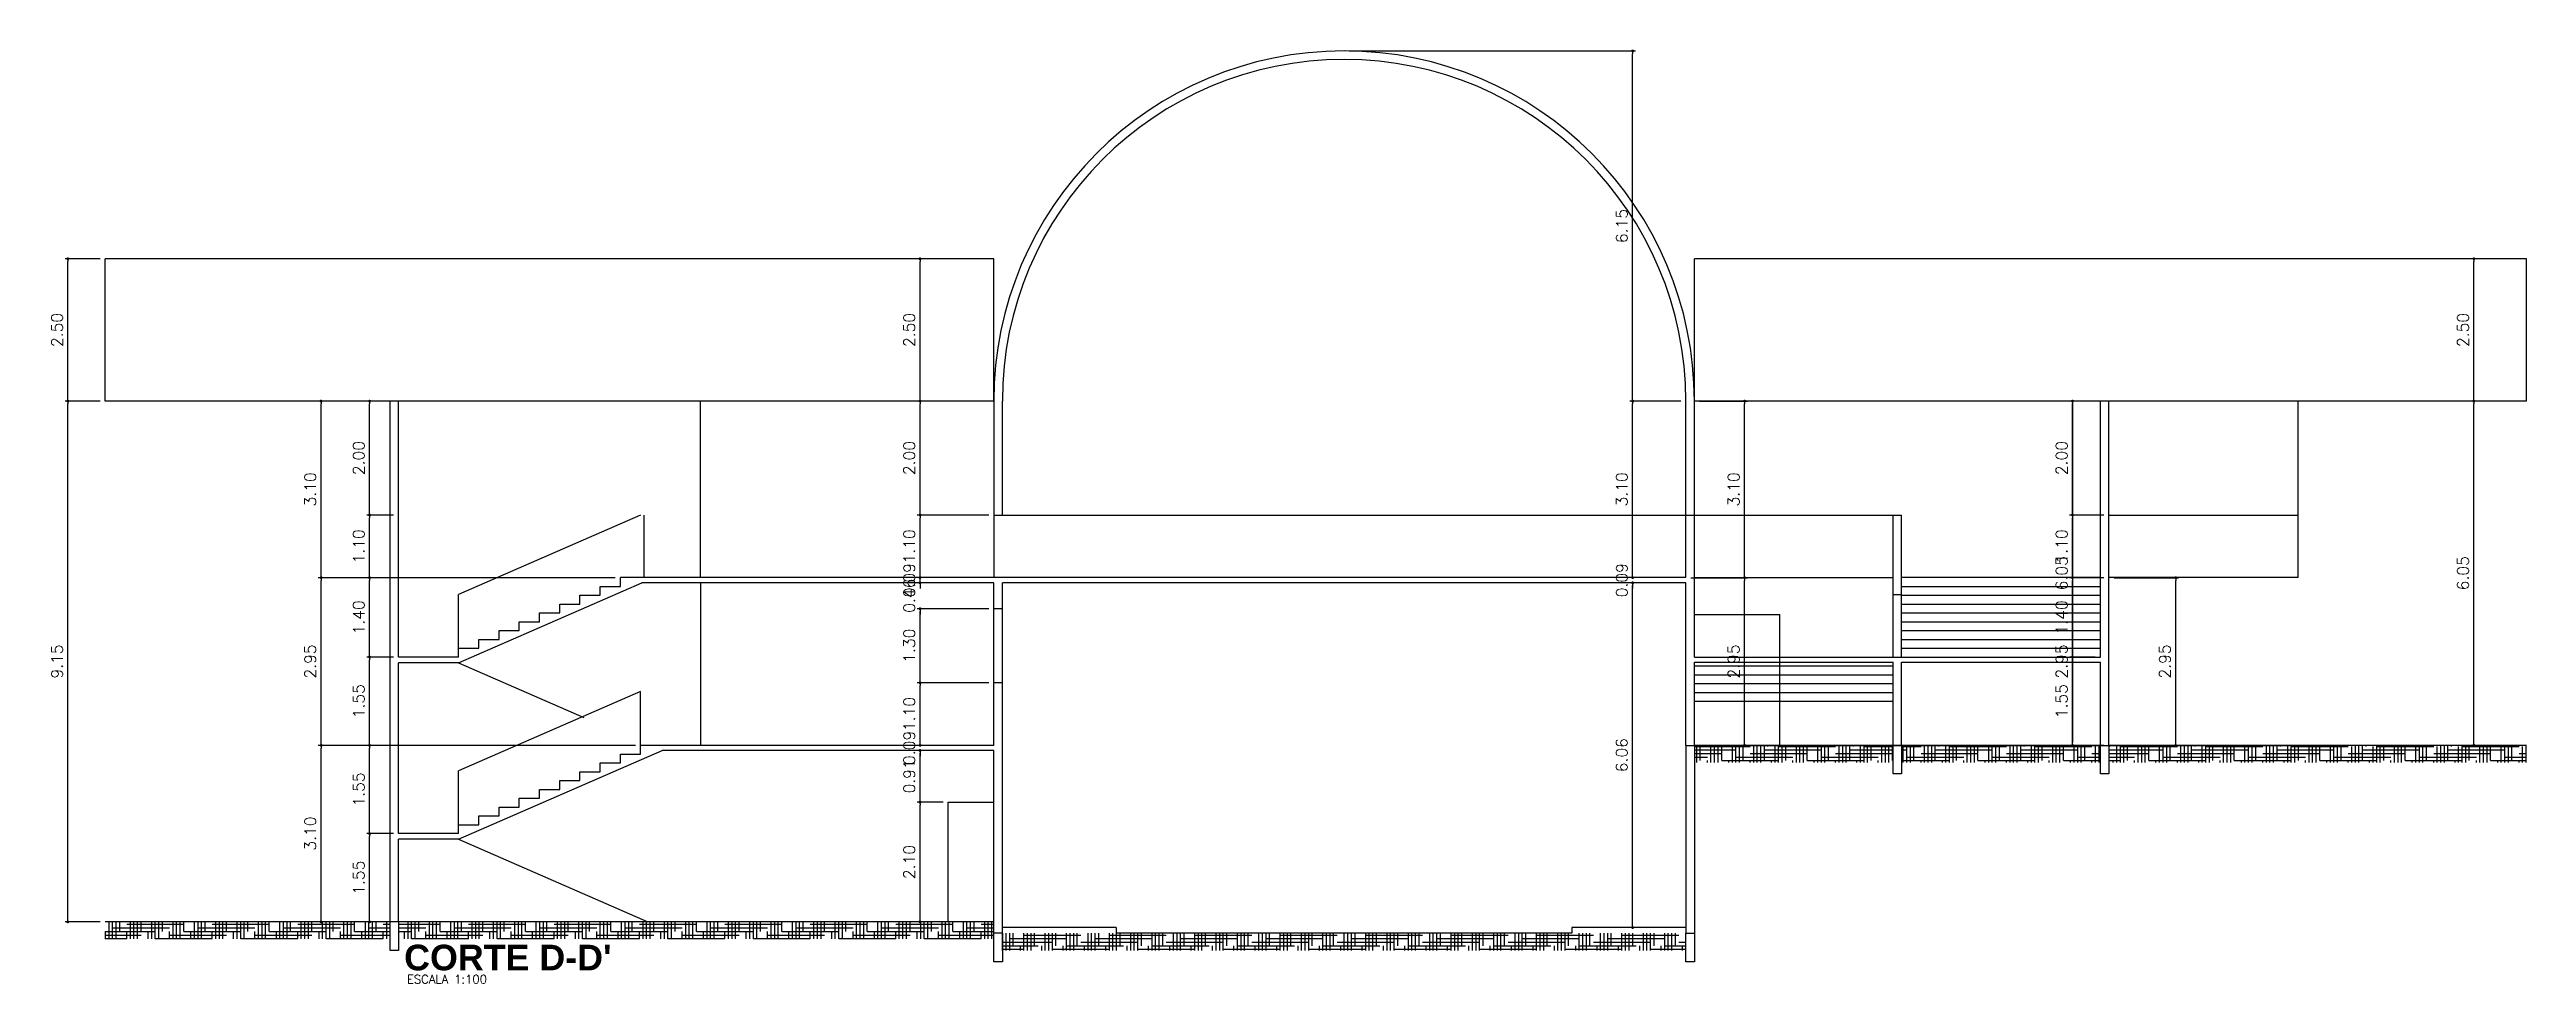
# Model space of a CAD drawing. Extents: x -151 to -2, y -18 to 162.
# Drawn here: x -63.07 to -19.58, y 117.93 to 134.33 of the extents above; entities that cross this region are included whole.
import ezdxf

# ---------------------------------------------------------------- set-up
doc = ezdxf.new("R2010")
doc.units = 0
doc.header["$MEASUREMENT"] = 0
doc.layers.get('0').update_dxf_attribs({"linetype": 'CONTINUOUS'})
doc.layers.get('DEFPOINTS').update_dxf_attribs({"linetype": 'CONTINUOUS'})
for name, color, linetype in [('ALVENARIA', 7, 'CONTINUOUS'), ('ALVENARIA1', 44, 'CONTINUOUS'), ('ALVENARIA1A', 3, 'CONTINUOUS'), ('COBERTURA', 6, 'CONTINUOUS'), ('COTAS', 1, 'CONTINUOUS'), ('HATCH', 30, 'CONTINUOUS'), ('TEXTO2', 40, 'CONTINUOUS'), ('TEXTO5', 5, 'CONTINUOUS')]:
    doc.layers.add(name, color=color, linetype=linetype)
doc.styles.add('SANSSERIFBOLD', font='sasb____.pfb')
doc.styles.add('SIMPLEX', font='SIMPLEX.SHX')
doc.styles.get("Standard").update_dxf_attribs({"font": 'TXT.shx', "height": 0.2})
doc.dimstyles.new('DIM50', dxfattribs={"dimtxt": 0.09, "dimasz": 0.05, "dimexe": 0.05, "dimexo": 0.09, "dimgap": 0.09, "dimtad": 1, "dimzin": 0, "dimdsep": 46, "dimtxsty": 'Standard', "dimblk": 'DOT', "dimcen": 0.09, "dimadec": 0, "dimazin": 0, "dimtfac": 1, "dimtix": 1, "dimtofl": 0, "dimtmove": 2, "dimatfit": 3, "dimldrblk": 'DOT', "dimfxl": 1, "dimtolj": 1, "dimtzin": 0, "dimarcsym": 0})
pattern_1 = [(0, (-16.21212, -27.16039), (0.25, 0.0625), [1, -0.5]), (90, (-16.21212, -27.16039), (-0.0625, -0.25), [1, -0.5])]

# ---------------------------------------------------------------- blocks, each defined once
blk = doc.blocks.new('DOT')
at = {"layer": 'ALVENARIA', "color": 0, "linetype": 'ByBlock'}
blk.add_line((-0.5, 0), (-1, 0), dxfattribs=at)
at = {"layer": 'ALVENARIA', "color": 0, "linetype": 'ByBlock', "const_width": 0.5}
blk.add_lwpolyline([(-0.25, 0, 1), (0.25, 0, 1)], format="xyb", close=True, dxfattribs=at)
blk = doc.blocks.new('*D12')
at = {"color": 0, "linetype": 'ByBlock'}
for p, q in [((-45.969, 155.313), (-46.585, 155.313)), ((-46.535, 146.218), (-46.535, 155.263)), ((-45.969, 146.168), (-46.585, 146.168))]:
    blk.add_line(p, q, dxfattribs=at)
at = {"layer": 'DEFPOINTS', "color": 0, "linetype": 'ByBlock'}
for p in [(-46.535, 155.313), (-45.879, 155.313), (-45.879, 146.168)]:
    blk.add_point(p, dxfattribs=at)
at = {"color": 0, "linetype": 'ByBlock', "xscale": 0.05, "yscale": 0.05, "zscale": 0.05}
for p, rotation in [((-46.535, 155.313), 90), ((-46.535, 146.168), 270)]:
    blk.add_blockref('DOT', p, dxfattribs=dict(at, rotation=rotation))
at = {"color": 0, "linetype": 'ByBlock', "insert": (-46.725, 150.741), "char_height": 0.2, "attachment_point": 5, "rotation": 90}
blk.add_mtext('\\A1;9.15', dxfattribs=at)
blk = doc.blocks.new('*D13')
at = {"color": 0, "linetype": 'ByBlock'}
for p, q in [((-45.969, 157.813), (-46.585, 157.813)), ((-46.535, 155.363), (-46.535, 157.763))]:
    blk.add_line(p, q, dxfattribs=at)
at = {"layer": 'DEFPOINTS', "color": 0, "linetype": 'ByBlock'}
for p in [(-46.535, 157.813), (-45.879, 157.813), (-45.879, 155.313)]:
    blk.add_point(p, dxfattribs=at)
at = {"color": 0, "linetype": 'ByBlock', "xscale": 0.05, "yscale": 0.05, "zscale": 0.05}
for p, rotation in [((-46.535, 157.813), 90), ((-46.535, 155.313), 270)]:
    blk.add_blockref('DOT', p, dxfattribs=dict(at, rotation=rotation))
at = {"color": 0, "linetype": 'ByBlock', "insert": (-46.725, 156.563), "char_height": 0.2, "attachment_point": 5, "rotation": 90}
blk.add_mtext('\\A1;2.50', dxfattribs=at)
blk = doc.blocks.new('*D14')
at = {"color": 0, "linetype": 'ByBlock'}
for p, q in [((-40.819, 147.718), (-41.288, 147.718)), ((-41.238, 146.218), (-41.238, 147.668)), ((-40.969, 146.168), (-41.288, 146.168))]:
    blk.add_line(p, q, dxfattribs=at)
at = {"layer": 'DEFPOINTS', "color": 0, "linetype": 'ByBlock'}
for p in [(-41.238, 147.718), (-40.729, 147.718), (-40.879, 146.168)]:
    blk.add_point(p, dxfattribs=at)
at = {"color": 0, "linetype": 'ByBlock', "xscale": 0.05, "yscale": 0.05, "zscale": 0.05}
for p, rotation in [((-41.238, 147.718), 90), ((-41.238, 146.168), 270)]:
    blk.add_blockref('DOT', p, dxfattribs=dict(at, rotation=rotation))
at = {"color": 0, "linetype": 'ByBlock', "insert": (-41.428, 146.943), "char_height": 0.2, "attachment_point": 5, "rotation": 90}
blk.add_mtext('\\A1;1.55', dxfattribs=at)
blk = doc.blocks.new('*D15')
at = {"color": 0, "linetype": 'ByBlock'}
for p, q in [((-36.569, 149.268), (-41.288, 149.268)), ((-41.238, 147.768), (-41.238, 149.218))]:
    blk.add_line(p, q, dxfattribs=at)
at = {"layer": 'DEFPOINTS', "color": 0, "linetype": 'ByBlock'}
for p in [(-41.238, 149.268), (-36.479, 149.268), (-40.729, 147.718)]:
    blk.add_point(p, dxfattribs=at)
at = {"color": 0, "linetype": 'ByBlock', "xscale": 0.05, "yscale": 0.05, "zscale": 0.05}
for p, rotation in [((-41.238, 149.268), 90), ((-41.238, 147.718), 270)]:
    blk.add_blockref('DOT', p, dxfattribs=dict(at, rotation=rotation))
at = {"color": 0, "linetype": 'ByBlock', "insert": (-41.428, 148.493), "char_height": 0.2, "attachment_point": 5, "rotation": 90}
blk.add_mtext('\\A1;1.55', dxfattribs=at)
blk = doc.blocks.new('*D16')
at = {"color": 0, "linetype": 'ByBlock'}
for p, q in [((-40.819, 150.818), (-41.288, 150.818)), ((-41.238, 149.318), (-41.238, 150.768))]:
    blk.add_line(p, q, dxfattribs=at)
at = {"layer": 'DEFPOINTS', "color": 0, "linetype": 'ByBlock'}
for p in [(-41.238, 150.818), (-40.729, 150.818), (-36.479, 149.268)]:
    blk.add_point(p, dxfattribs=at)
at = {"color": 0, "linetype": 'ByBlock', "xscale": 0.05, "yscale": 0.05, "zscale": 0.05}
for p, rotation in [((-41.238, 150.818), 90), ((-41.238, 149.268), 270)]:
    blk.add_blockref('DOT', p, dxfattribs=dict(at, rotation=rotation))
at = {"color": 0, "linetype": 'ByBlock', "insert": (-41.428, 150.043), "char_height": 0.2, "attachment_point": 5, "rotation": 90}
blk.add_mtext('\\A1;1.55', dxfattribs=at)
blk = doc.blocks.new('*D17')
at = {"color": 0, "linetype": 'ByBlock'}
for p, q in [((-36.924, 152.213), (-41.288, 152.213)), ((-41.238, 150.868), (-41.238, 152.163))]:
    blk.add_line(p, q, dxfattribs=at)
at = {"layer": 'DEFPOINTS', "color": 0, "linetype": 'ByBlock'}
for p in [(-41.238, 152.213), (-36.834, 152.213), (-40.729, 150.818)]:
    blk.add_point(p, dxfattribs=at)
at = {"color": 0, "linetype": 'ByBlock', "xscale": 0.05, "yscale": 0.05, "zscale": 0.05}
for p, rotation in [((-41.238, 152.213), 90), ((-41.238, 150.818), 270)]:
    blk.add_blockref('DOT', p, dxfattribs=dict(at, rotation=rotation))
at = {"color": 0, "linetype": 'ByBlock', "insert": (-41.428, 151.516), "char_height": 0.2, "attachment_point": 5, "rotation": 90}
blk.add_mtext('\\A1;1.40', dxfattribs=at)
blk = doc.blocks.new('*D18')
at = {"color": 0, "linetype": 'ByBlock'}
for p, q in [((-40.819, 153.313), (-41.288, 153.313)), ((-41.238, 152.263), (-41.238, 153.263))]:
    blk.add_line(p, q, dxfattribs=at)
at = {"layer": 'DEFPOINTS', "color": 0, "linetype": 'ByBlock'}
for p in [(-41.238, 153.313), (-40.729, 153.313), (-36.834, 152.213)]:
    blk.add_point(p, dxfattribs=at)
at = {"color": 0, "linetype": 'ByBlock', "xscale": 0.05, "yscale": 0.05, "zscale": 0.05}
for p, rotation in [((-41.238, 153.313), 90), ((-41.238, 152.213), 270)]:
    blk.add_blockref('DOT', p, dxfattribs=dict(at, rotation=rotation))
at = {"color": 0, "linetype": 'ByBlock', "insert": (-41.428, 152.763), "char_height": 0.2, "attachment_point": 5, "rotation": 90}
blk.add_mtext('\\A1;1.10', dxfattribs=at)
blk = doc.blocks.new('*D19')
at = {"color": 0, "linetype": 'ByBlock'}
for p, q in [((-40.969, 155.313), (-41.288, 155.313)), ((-41.238, 153.363), (-41.238, 155.263))]:
    blk.add_line(p, q, dxfattribs=at)
at = {"layer": 'DEFPOINTS', "color": 0, "linetype": 'ByBlock'}
for p in [(-41.238, 155.313), (-40.879, 155.313), (-40.729, 153.313)]:
    blk.add_point(p, dxfattribs=at)
at = {"color": 0, "linetype": 'ByBlock', "xscale": 0.05, "yscale": 0.05, "zscale": 0.05}
for p, rotation in [((-41.238, 155.313), 90), ((-41.238, 153.313), 270)]:
    blk.add_blockref('DOT', p, dxfattribs=dict(at, rotation=rotation))
at = {"color": 0, "linetype": 'ByBlock', "insert": (-41.428, 154.313), "char_height": 0.2, "attachment_point": 5, "rotation": 90}
blk.add_mtext('\\A1;2.00', dxfattribs=at)
blk = doc.blocks.new('*D20')
at = {"color": 0, "linetype": 'ByBlock'}
for p, q in [((-36.569, 149.268), (-42.14, 149.268)), ((-42.09, 146.218), (-42.09, 149.218)), ((-40.819, 146.168), (-42.14, 146.168))]:
    blk.add_line(p, q, dxfattribs=at)
at = {"layer": 'DEFPOINTS', "color": 0, "linetype": 'ByBlock'}
for p in [(-42.09, 149.268), (-36.479, 149.268), (-40.729, 146.168)]:
    blk.add_point(p, dxfattribs=at)
at = {"color": 0, "linetype": 'ByBlock', "xscale": 0.05, "yscale": 0.05, "zscale": 0.05}
for p, rotation in [((-42.09, 149.268), 90), ((-42.09, 146.168), 270)]:
    blk.add_blockref('DOT', p, dxfattribs=dict(at, rotation=rotation))
at = {"color": 0, "linetype": 'ByBlock', "insert": (-42.28, 147.718), "char_height": 0.2, "attachment_point": 5, "rotation": 90}
blk.add_mtext('\\A1;3.10', dxfattribs=at)
blk = doc.blocks.new('*D21')
at = {"color": 0, "linetype": 'ByBlock'}
for p, q in [((-36.924, 152.213), (-42.14, 152.213)), ((-42.09, 149.318), (-42.09, 152.163))]:
    blk.add_line(p, q, dxfattribs=at)
at = {"layer": 'DEFPOINTS', "color": 0, "linetype": 'ByBlock'}
for p in [(-42.09, 152.213), (-36.834, 152.213), (-36.479, 149.268)]:
    blk.add_point(p, dxfattribs=at)
at = {"color": 0, "linetype": 'ByBlock', "xscale": 0.05, "yscale": 0.05, "zscale": 0.05}
for p, rotation in [((-42.09, 152.213), 90), ((-42.09, 149.268), 270)]:
    blk.add_blockref('DOT', p, dxfattribs=dict(at, rotation=rotation))
at = {"color": 0, "linetype": 'ByBlock', "insert": (-42.28, 150.741), "char_height": 0.2, "attachment_point": 5, "rotation": 90}
blk.add_mtext('\\A1;2.95', dxfattribs=at)
blk = doc.blocks.new('*D22')
at = {"color": 0, "linetype": 'ByBlock'}
for p, q in [((-40.969, 155.313), (-42.14, 155.313)), ((-42.09, 152.263), (-42.09, 155.263))]:
    blk.add_line(p, q, dxfattribs=at)
at = {"layer": 'DEFPOINTS', "color": 0, "linetype": 'ByBlock'}
for p in [(-42.09, 155.313), (-40.879, 155.313), (-36.834, 152.213)]:
    blk.add_point(p, dxfattribs=at)
at = {"color": 0, "linetype": 'ByBlock', "xscale": 0.05, "yscale": 0.05, "zscale": 0.05}
for p, rotation in [((-42.09, 155.313), 90), ((-42.09, 152.213), 270)]:
    blk.add_blockref('DOT', p, dxfattribs=dict(at, rotation=rotation))
at = {"color": 0, "linetype": 'ByBlock', "insert": (-42.28, 153.763), "char_height": 0.2, "attachment_point": 5, "rotation": 90}
blk.add_mtext('\\A1;3.10', dxfattribs=at)
blk = doc.blocks.new('*D23')
at = {"color": 0, "linetype": 'ByBlock'}
for p, q in [((-31.169, 148.268), (-31.624, 148.268)), ((-31.574, 146.218), (-31.574, 148.218)), ((-31.169, 146.168), (-31.624, 146.168))]:
    blk.add_line(p, q, dxfattribs=at)
at = {"layer": 'DEFPOINTS', "color": 0, "linetype": 'ByBlock'}
for p in [(-31.574, 148.268), (-31.079, 148.268), (-31.079, 146.168)]:
    blk.add_point(p, dxfattribs=at)
at = {"color": 0, "linetype": 'ByBlock', "xscale": 0.05, "yscale": 0.05, "zscale": 0.05}
for p, rotation in [((-31.574, 148.268), 90), ((-31.574, 146.168), 270)]:
    blk.add_blockref('DOT', p, dxfattribs=dict(at, rotation=rotation))
at = {"color": 0, "linetype": 'ByBlock', "insert": (-31.764, 147.218), "char_height": 0.2, "attachment_point": 5, "rotation": 90}
blk.add_mtext('\\A1;2.10', dxfattribs=at)
blk = doc.blocks.new('*D24')
at = {"color": 0, "linetype": 'ByBlock'}
for p, q in [((-30.369, 149.178), (-31.624, 149.178)), ((-31.574, 148.318), (-31.574, 149.128))]:
    blk.add_line(p, q, dxfattribs=at)
at = {"layer": 'DEFPOINTS', "color": 0, "linetype": 'ByBlock'}
for p in [(-31.574, 149.178), (-30.279, 149.178), (-31.079, 148.268)]:
    blk.add_point(p, dxfattribs=at)
at = {"color": 0, "linetype": 'ByBlock', "xscale": 0.05, "yscale": 0.05, "zscale": 0.05}
for p, rotation in [((-31.574, 149.178), 90), ((-31.574, 148.268), 270)]:
    blk.add_blockref('DOT', p, dxfattribs=dict(at, rotation=rotation))
at = {"color": 0, "linetype": 'ByBlock', "insert": (-31.764, 148.723), "char_height": 0.2, "attachment_point": 5, "rotation": 90}
blk.add_mtext('\\A1;0.91', dxfattribs=at)
blk = doc.blocks.new('*D25')
at = {"color": 0, "linetype": 'ByBlock'}
for p, q in [((-30.369, 149.268), (-31.624, 149.268)), ((-31.574, 149.318), (-31.574, 149.368)), ((-31.574, 149.128), (-31.574, 149.078))]:
    blk.add_line(p, q, dxfattribs=at)
at = {"layer": 'DEFPOINTS', "color": 0, "linetype": 'ByBlock'}
for p in [(-31.574, 149.268), (-30.279, 149.268), (-30.279, 149.178)]:
    blk.add_point(p, dxfattribs=at)
at = {"color": 0, "linetype": 'ByBlock', "xscale": 0.05, "yscale": 0.05, "zscale": 0.05}
for p, rotation in [((-31.574, 149.268), 270), ((-31.574, 149.178), 90)]:
    blk.add_blockref('DOT', p, dxfattribs=dict(at, rotation=rotation))
at = {"color": 0, "linetype": 'ByBlock', "insert": (-31.764, 149.223), "char_height": 0.2, "attachment_point": 5, "rotation": 90}
blk.add_mtext('\\A1;0.09', dxfattribs=at)
blk = doc.blocks.new('*D26')
at = {"color": 0, "linetype": 'ByBlock'}
for p, q in [((-30.369, 150.368), (-31.624, 150.368)), ((-31.574, 149.318), (-31.574, 150.318))]:
    blk.add_line(p, q, dxfattribs=at)
at = {"layer": 'DEFPOINTS', "color": 0, "linetype": 'ByBlock'}
for p in [(-31.574, 150.368), (-30.279, 150.368), (-30.279, 149.268)]:
    blk.add_point(p, dxfattribs=at)
at = {"color": 0, "linetype": 'ByBlock', "xscale": 0.05, "yscale": 0.05, "zscale": 0.05}
for p, rotation in [((-31.574, 150.368), 90), ((-31.574, 149.268), 270)]:
    blk.add_blockref('DOT', p, dxfattribs=dict(at, rotation=rotation))
at = {"color": 0, "linetype": 'ByBlock', "insert": (-31.764, 149.818), "char_height": 0.2, "attachment_point": 5, "rotation": 90}
blk.add_mtext('\\A1;1.10', dxfattribs=at)
blk = doc.blocks.new('*D27')
at = {"color": 0, "linetype": 'ByBlock'}
for p, q in [((-30.369, 151.668), (-31.624, 151.668)), ((-31.574, 150.418), (-31.574, 151.618))]:
    blk.add_line(p, q, dxfattribs=at)
at = {"layer": 'DEFPOINTS', "color": 0, "linetype": 'ByBlock'}
for p in [(-31.574, 151.668), (-30.279, 151.668), (-30.279, 150.368)]:
    blk.add_point(p, dxfattribs=at)
at = {"color": 0, "linetype": 'ByBlock', "xscale": 0.05, "yscale": 0.05, "zscale": 0.05}
for p, rotation in [((-31.574, 151.668), 90), ((-31.574, 150.368), 270)]:
    blk.add_blockref('DOT', p, dxfattribs=dict(at, rotation=rotation))
at = {"color": 0, "linetype": 'ByBlock', "insert": (-31.764, 151.018), "char_height": 0.2, "attachment_point": 5, "rotation": 90}
blk.add_mtext('\\A1;1.30', dxfattribs=at)
blk = doc.blocks.new('*D28')
at = {"color": 0, "linetype": 'ByBlock'}
for p, q in [((-31.574, 152.173), (-31.574, 152.223)), ((-30.369, 152.123), (-31.624, 152.123)), ((-31.574, 151.618), (-31.574, 151.568))]:
    blk.add_line(p, q, dxfattribs=at)
at = {"layer": 'DEFPOINTS', "color": 0, "linetype": 'ByBlock'}
for p in [(-31.574, 152.123), (-30.279, 152.123), (-30.279, 151.668)]:
    blk.add_point(p, dxfattribs=at)
at = {"color": 0, "linetype": 'ByBlock', "xscale": 0.05, "yscale": 0.05, "zscale": 0.05}
for p, rotation in [((-31.574, 152.123), 270), ((-31.574, 151.668), 90)]:
    blk.add_blockref('DOT', p, dxfattribs=dict(at, rotation=rotation))
at = {"color": 0, "linetype": 'ByBlock', "insert": (-31.764, 151.896), "char_height": 0.2, "attachment_point": 5, "rotation": 90}
blk.add_mtext('\\A1;0.46', dxfattribs=at)
blk = doc.blocks.new('*D29')
at = {"color": 0, "linetype": 'ByBlock'}
for p, q in [((-30.369, 152.213), (-31.624, 152.213)), ((-31.574, 152.263), (-31.574, 152.313)), ((-31.574, 152.073), (-31.574, 152.023))]:
    blk.add_line(p, q, dxfattribs=at)
at = {"layer": 'DEFPOINTS', "color": 0, "linetype": 'ByBlock'}
for p in [(-31.574, 152.213), (-30.279, 152.213), (-30.279, 152.123)]:
    blk.add_point(p, dxfattribs=at)
at = {"color": 0, "linetype": 'ByBlock', "xscale": 0.05, "yscale": 0.05, "zscale": 0.05}
for p, rotation in [((-31.574, 152.213), 270), ((-31.574, 152.123), 90)]:
    blk.add_blockref('DOT', p, dxfattribs=dict(at, rotation=rotation))
at = {"color": 0, "linetype": 'ByBlock', "insert": (-31.764, 152.168), "char_height": 0.2, "attachment_point": 5, "rotation": 90}
blk.add_mtext('\\A1;0.09', dxfattribs=at)
blk = doc.blocks.new('*D30')
at = {"color": 0, "linetype": 'ByBlock'}
for p, q in [((-30.369, 153.313), (-31.624, 153.313)), ((-31.574, 152.263), (-31.574, 153.263))]:
    blk.add_line(p, q, dxfattribs=at)
at = {"layer": 'DEFPOINTS', "color": 0, "linetype": 'ByBlock'}
for p in [(-31.574, 153.313), (-30.279, 153.313), (-30.279, 152.213)]:
    blk.add_point(p, dxfattribs=at)
at = {"color": 0, "linetype": 'ByBlock', "xscale": 0.05, "yscale": 0.05, "zscale": 0.05}
for p, rotation in [((-31.574, 153.313), 90), ((-31.574, 152.213), 270)]:
    blk.add_blockref('DOT', p, dxfattribs=dict(at, rotation=rotation))
at = {"color": 0, "linetype": 'ByBlock', "insert": (-31.764, 152.763), "char_height": 0.2, "attachment_point": 5, "rotation": 90}
blk.add_mtext('\\A1;1.10', dxfattribs=at)
blk = doc.blocks.new('*D31')
at = {"color": 0, "linetype": 'ByBlock'}
for p, q in [((-30.369, 155.313), (-31.624, 155.313)), ((-31.574, 153.363), (-31.574, 155.263))]:
    blk.add_line(p, q, dxfattribs=at)
at = {"layer": 'DEFPOINTS', "color": 0, "linetype": 'ByBlock'}
for p in [(-31.574, 155.313), (-30.279, 155.313), (-30.279, 153.313)]:
    blk.add_point(p, dxfattribs=at)
at = {"color": 0, "linetype": 'ByBlock', "xscale": 0.05, "yscale": 0.05, "zscale": 0.05}
for p, rotation in [((-31.574, 155.313), 90), ((-31.574, 153.313), 270)]:
    blk.add_blockref('DOT', p, dxfattribs=dict(at, rotation=rotation))
at = {"color": 0, "linetype": 'ByBlock', "insert": (-31.764, 154.313), "char_height": 0.2, "attachment_point": 5, "rotation": 90}
blk.add_mtext('\\A1;2.00', dxfattribs=at)
blk = doc.blocks.new('*D32')
at = {"color": 0, "linetype": 'ByBlock'}
for p, q in [((-30.369, 157.813), (-31.624, 157.813)), ((-31.574, 155.363), (-31.574, 157.763))]:
    blk.add_line(p, q, dxfattribs=at)
at = {"layer": 'DEFPOINTS', "color": 0, "linetype": 'ByBlock'}
for p in [(-31.574, 157.813), (-30.279, 157.813), (-30.279, 155.313)]:
    blk.add_point(p, dxfattribs=at)
at = {"color": 0, "linetype": 'ByBlock', "xscale": 0.05, "yscale": 0.05, "zscale": 0.05}
for p, rotation in [((-31.574, 157.813), 90), ((-31.574, 155.313), 270)]:
    blk.add_blockref('DOT', p, dxfattribs=dict(at, rotation=rotation))
at = {"color": 0, "linetype": 'ByBlock', "insert": (-31.764, 156.563), "char_height": 0.2, "attachment_point": 5, "rotation": 90}
blk.add_mtext('\\A1;2.50', dxfattribs=at)
blk = doc.blocks.new('*D33')
at = {"color": 0, "linetype": 'ByBlock'}
for p, q in [((-18.219, 152.123), (-19.113, 152.123)), ((-19.063, 146.118), (-19.063, 152.073)), ((-18.219, 146.068), (-19.113, 146.068))]:
    blk.add_line(p, q, dxfattribs=at)
at = {"layer": 'DEFPOINTS', "color": 0, "linetype": 'ByBlock'}
for p in [(-19.063, 152.123), (-18.129, 152.123), (-18.129, 146.068)]:
    blk.add_point(p, dxfattribs=at)
at = {"color": 0, "linetype": 'ByBlock', "xscale": 0.05, "yscale": 0.05, "zscale": 0.05}
for p, rotation in [((-19.063, 152.123), 90), ((-19.063, 146.068), 270)]:
    blk.add_blockref('DOT', p, dxfattribs=dict(at, rotation=rotation))
at = {"color": 0, "linetype": 'ByBlock', "insert": (-19.253, 149.096), "char_height": 0.2, "attachment_point": 5, "rotation": 90}
blk.add_mtext('\\A1;6.06', dxfattribs=at)
blk = doc.blocks.new('*D34')
at = {"color": 0, "linetype": 'ByBlock'}
for p, q in [((-18.219, 152.213), (-19.113, 152.213)), ((-19.063, 152.263), (-19.063, 152.313)), ((-19.063, 152.073), (-19.063, 152.023))]:
    blk.add_line(p, q, dxfattribs=at)
at = {"layer": 'DEFPOINTS', "color": 0, "linetype": 'ByBlock'}
for p in [(-19.063, 152.213), (-18.129, 152.213), (-18.129, 152.123)]:
    blk.add_point(p, dxfattribs=at)
at = {"color": 0, "linetype": 'ByBlock', "xscale": 0.05, "yscale": 0.05, "zscale": 0.05}
for p, rotation in [((-19.063, 152.213), 270), ((-19.063, 152.123), 90)]:
    blk.add_blockref('DOT', p, dxfattribs=dict(at, rotation=rotation))
at = {"color": 0, "linetype": 'ByBlock', "insert": (-19.253, 152.168), "char_height": 0.2, "attachment_point": 5, "rotation": 90}
blk.add_mtext('\\A1;0.09', dxfattribs=at)
blk = doc.blocks.new('*D35')
at = {"color": 0, "linetype": 'ByBlock'}
for p, q in [((-18.219, 155.313), (-19.113, 155.313)), ((-19.063, 152.263), (-19.063, 155.263))]:
    blk.add_line(p, q, dxfattribs=at)
at = {"layer": 'DEFPOINTS', "color": 0, "linetype": 'ByBlock'}
for p in [(-19.063, 155.313), (-18.129, 155.313), (-18.129, 152.213)]:
    blk.add_point(p, dxfattribs=at)
at = {"color": 0, "linetype": 'ByBlock', "xscale": 0.05, "yscale": 0.05, "zscale": 0.05}
for p, rotation in [((-19.063, 155.313), 90), ((-19.063, 152.213), 270)]:
    blk.add_blockref('DOT', p, dxfattribs=dict(at, rotation=rotation))
at = {"color": 0, "linetype": 'ByBlock', "insert": (-19.253, 153.763), "char_height": 0.2, "attachment_point": 5, "rotation": 90}
blk.add_mtext('\\A1;3.10', dxfattribs=at)
blk = doc.blocks.new('*D36')
at = {"color": 0, "linetype": 'ByBlock'}
for p, q in [((-24.039, 161.463), (-19.013, 161.463)), ((-19.063, 155.363), (-19.063, 161.413))]:
    blk.add_line(p, q, dxfattribs=at)
at = {"layer": 'DEFPOINTS', "color": 0, "linetype": 'ByBlock'}
for p in [(-24.129, 161.463), (-19.063, 161.463), (-18.129, 155.313)]:
    blk.add_point(p, dxfattribs=at)
at = {"color": 0, "linetype": 'ByBlock', "xscale": 0.05, "yscale": 0.05, "zscale": 0.05}
for p, rotation in [((-19.063, 161.463), 90), ((-19.063, 155.313), 270)]:
    blk.add_blockref('DOT', p, dxfattribs=dict(at, rotation=rotation))
at = {"color": 0, "linetype": 'ByBlock', "insert": (-19.253, 158.388), "char_height": 0.2, "attachment_point": 5, "rotation": 90}
blk.add_mtext('\\A1;6.15', dxfattribs=at)
blk = doc.blocks.new('*D37')
at = {"color": 0, "linetype": 'ByBlock'}
for p, q in [((-18.039, 152.213), (-17.049, 152.213)), ((-17.099, 149.318), (-17.099, 152.163)), ((-17.889, 149.268), (-17.049, 149.268))]:
    blk.add_line(p, q, dxfattribs=at)
at = {"layer": 'DEFPOINTS', "color": 0, "linetype": 'ByBlock'}
for p in [(-18.129, 152.213), (-17.099, 152.213), (-17.979, 149.268)]:
    blk.add_point(p, dxfattribs=at)
at = {"color": 0, "linetype": 'ByBlock', "xscale": 0.05, "yscale": 0.05, "zscale": 0.05}
for p, rotation in [((-17.099, 152.213), 90), ((-17.099, 149.268), 270)]:
    blk.add_blockref('DOT', p, dxfattribs=dict(at, rotation=rotation))
at = {"color": 0, "linetype": 'ByBlock', "insert": (-17.289, 150.741), "char_height": 0.2, "attachment_point": 5, "rotation": 90}
blk.add_mtext('\\A1;2.95', dxfattribs=at)
blk = doc.blocks.new('*D38')
at = {"color": 0, "linetype": 'ByBlock'}
for p, q in [((-17.889, 155.313), (-17.049, 155.313)), ((-17.099, 152.263), (-17.099, 155.263))]:
    blk.add_line(p, q, dxfattribs=at)
at = {"layer": 'DEFPOINTS', "color": 0, "linetype": 'ByBlock'}
for p in [(-17.979, 155.313), (-17.099, 155.313), (-18.129, 152.213)]:
    blk.add_point(p, dxfattribs=at)
at = {"color": 0, "linetype": 'ByBlock', "xscale": 0.05, "yscale": 0.05, "zscale": 0.05}
for p, rotation in [((-17.099, 155.313), 90), ((-17.099, 152.213), 270)]:
    blk.add_blockref('DOT', p, dxfattribs=dict(at, rotation=rotation))
at = {"color": 0, "linetype": 'ByBlock', "insert": (-17.289, 153.763), "char_height": 0.2, "attachment_point": 5, "rotation": 90}
blk.add_mtext('\\A1;3.10', dxfattribs=at)
blk = doc.blocks.new('*D39')
at = {"color": 0, "linetype": 'ByBlock'}
for p, q in [((-10.941, 150.818), (-11.391, 150.818)), ((-11.341, 149.318), (-11.341, 150.768)), ((-10.941, 149.268), (-11.391, 149.268))]:
    blk.add_line(p, q, dxfattribs=at)
at = {"layer": 'DEFPOINTS', "color": 0, "linetype": 'ByBlock'}
for p in [(-11.341, 150.818), (-10.851, 150.818), (-10.851, 149.268)]:
    blk.add_point(p, dxfattribs=at)
at = {"color": 0, "linetype": 'ByBlock', "xscale": 0.05, "yscale": 0.05, "zscale": 0.05}
for p, rotation in [((-11.341, 150.818), 90), ((-11.341, 149.268), 270)]:
    blk.add_blockref('DOT', p, dxfattribs=dict(at, rotation=rotation))
at = {"color": 0, "linetype": 'ByBlock', "insert": (-11.531, 150.043), "char_height": 0.2, "attachment_point": 5, "rotation": 90}
blk.add_mtext('\\A1;1.55', dxfattribs=at)
blk = doc.blocks.new('*D40')
at = {"color": 0, "linetype": 'ByBlock'}
for p, q in [((-10.941, 152.213), (-11.391, 152.213)), ((-11.341, 150.868), (-11.341, 152.163))]:
    blk.add_line(p, q, dxfattribs=at)
at = {"layer": 'DEFPOINTS', "color": 0, "linetype": 'ByBlock'}
for p in [(-11.341, 152.213), (-10.851, 152.213), (-10.851, 150.818)]:
    blk.add_point(p, dxfattribs=at)
at = {"color": 0, "linetype": 'ByBlock', "xscale": 0.05, "yscale": 0.05, "zscale": 0.05}
for p, rotation in [((-11.341, 152.213), 90), ((-11.341, 150.818), 270)]:
    blk.add_blockref('DOT', p, dxfattribs=dict(at, rotation=rotation))
at = {"color": 0, "linetype": 'ByBlock', "insert": (-11.531, 151.516), "char_height": 0.2, "attachment_point": 5, "rotation": 90}
blk.add_mtext('\\A1;1.40', dxfattribs=at)
blk = doc.blocks.new('*D41')
at = {"color": 0, "linetype": 'ByBlock'}
for p, q in [((-10.791, 153.313), (-11.391, 153.313)), ((-11.341, 152.263), (-11.341, 153.263))]:
    blk.add_line(p, q, dxfattribs=at)
at = {"layer": 'DEFPOINTS', "color": 0, "linetype": 'ByBlock'}
for p in [(-11.341, 153.313), (-10.701, 153.313), (-10.851, 152.213)]:
    blk.add_point(p, dxfattribs=at)
at = {"color": 0, "linetype": 'ByBlock', "xscale": 0.05, "yscale": 0.05, "zscale": 0.05}
for p, rotation in [((-11.341, 153.313), 90), ((-11.341, 152.213), 270)]:
    blk.add_blockref('DOT', p, dxfattribs=dict(at, rotation=rotation))
at = {"color": 0, "linetype": 'ByBlock', "insert": (-11.531, 152.763), "char_height": 0.2, "attachment_point": 5, "rotation": 90}
blk.add_mtext('\\A1;1.10', dxfattribs=at)
blk = doc.blocks.new('*D42')
at = {"color": 0, "linetype": 'ByBlock'}
for p, q in [((-10.941, 155.313), (-11.391, 155.313)), ((-11.341, 153.363), (-11.341, 155.263))]:
    blk.add_line(p, q, dxfattribs=at)
at = {"layer": 'DEFPOINTS', "color": 0, "linetype": 'ByBlock'}
for p in [(-11.341, 155.313), (-10.851, 155.313), (-10.701, 153.313)]:
    blk.add_point(p, dxfattribs=at)
at = {"color": 0, "linetype": 'ByBlock', "xscale": 0.05, "yscale": 0.05, "zscale": 0.05}
for p, rotation in [((-11.341, 155.313), 90), ((-11.341, 153.313), 270)]:
    blk.add_blockref('DOT', p, dxfattribs=dict(at, rotation=rotation))
at = {"color": 0, "linetype": 'ByBlock', "insert": (-11.531, 154.313), "char_height": 0.2, "attachment_point": 5, "rotation": 90}
blk.add_mtext('\\A1;2.00', dxfattribs=at)
blk = doc.blocks.new('*D43')
at = {"color": 0, "linetype": 'ByBlock'}
for p, q in [((-11.341, 155.263), (-11.341, 149.318)), ((-10.791, 149.268), (-11.391, 149.268))]:
    blk.add_line(p, q, dxfattribs=at)
at = {"layer": 'DEFPOINTS', "color": 0, "linetype": 'ByBlock'}
for p in [(-10.851, 155.313), (-11.341, 149.268), (-10.701, 149.268)]:
    blk.add_point(p, dxfattribs=at)
at = {"color": 0, "linetype": 'ByBlock', "xscale": 0.05, "yscale": 0.05, "zscale": 0.05}
for p, rotation in [((-11.341, 155.313), 90), ((-11.341, 149.268), 270)]:
    blk.add_blockref('DOT', p, dxfattribs=dict(at, rotation=rotation))
at = {"color": 0, "linetype": 'ByBlock', "insert": (-11.531, 152.291), "char_height": 0.2, "attachment_point": 5, "rotation": 90}
blk.add_mtext('\\A1;6.05', dxfattribs=at)
blk = doc.blocks.new('*D44')
at = {"color": 0, "linetype": 'ByBlock'}
for p, q in [((-10.791, 152.213), (-11.391, 152.213)), ((-11.341, 149.318), (-11.341, 152.163))]:
    blk.add_line(p, q, dxfattribs=at)
at = {"layer": 'DEFPOINTS', "color": 0, "linetype": 'ByBlock'}
for p in [(-11.341, 152.213), (-10.701, 152.213), (-10.701, 149.268)]:
    blk.add_point(p, dxfattribs=at)
at = {"color": 0, "linetype": 'ByBlock', "xscale": 0.05, "yscale": 0.05, "zscale": 0.05}
for p, rotation in [((-11.341, 152.213), 90), ((-11.341, 149.268), 270)]:
    blk.add_blockref('DOT', p, dxfattribs=dict(at, rotation=rotation))
at = {"color": 0, "linetype": 'ByBlock', "insert": (-11.531, 150.741), "char_height": 0.2, "attachment_point": 5, "rotation": 90}
blk.add_mtext('\\A1;2.95', dxfattribs=at)
blk = doc.blocks.new('*D45')
at = {"color": 0, "linetype": 'ByBlock'}
for p, q in [((-10.611, 152.213), (-9.479, 152.213)), ((-9.529, 149.318), (-9.529, 152.163)), ((-10.597, 149.268), (-9.479, 149.268))]:
    blk.add_line(p, q, dxfattribs=at)
at = {"layer": 'DEFPOINTS', "color": 0, "linetype": 'ByBlock'}
for p in [(-10.701, 152.213), (-9.529, 152.213), (-10.687, 149.268)]:
    blk.add_point(p, dxfattribs=at)
at = {"color": 0, "linetype": 'ByBlock', "xscale": 0.05, "yscale": 0.05, "zscale": 0.05}
for p, rotation in [((-9.529, 152.213), 90), ((-9.529, 149.268), 270)]:
    blk.add_blockref('DOT', p, dxfattribs=dict(at, rotation=rotation))
at = {"color": 0, "linetype": 'ByBlock', "insert": (-9.719, 150.741), "char_height": 0.2, "attachment_point": 5, "rotation": 90}
blk.add_mtext('\\A1;2.95', dxfattribs=at)
blk = doc.blocks.new('*D46')
at = {"color": 0, "linetype": 'ByBlock'}
for p, q in [((-3.465, 155.313), (-4.345, 155.313)), ((-4.295, 149.318), (-4.295, 155.263)), ((-3.465, 149.268), (-4.345, 149.268))]:
    blk.add_line(p, q, dxfattribs=at)
at = {"layer": 'DEFPOINTS', "color": 0, "linetype": 'ByBlock'}
for p in [(-4.295, 155.313), (-3.375, 155.313), (-3.375, 149.268)]:
    blk.add_point(p, dxfattribs=at)
at = {"color": 0, "linetype": 'ByBlock', "xscale": 0.05, "yscale": 0.05, "zscale": 0.05}
for p, rotation in [((-4.295, 155.313), 90), ((-4.295, 149.268), 270)]:
    blk.add_blockref('DOT', p, dxfattribs=dict(at, rotation=rotation))
at = {"color": 0, "linetype": 'ByBlock', "insert": (-4.485, 152.291), "char_height": 0.2, "attachment_point": 5, "rotation": 90}
blk.add_mtext('\\A1;6.05', dxfattribs=at)
blk = doc.blocks.new('*D47')
at = {"color": 0, "linetype": 'ByBlock'}
for p, q in [((-3.461, 157.813), (-4.345, 157.813)), ((-4.295, 155.363), (-4.295, 157.763))]:
    blk.add_line(p, q, dxfattribs=at)
at = {"layer": 'DEFPOINTS', "color": 0, "linetype": 'ByBlock'}
for p in [(-4.295, 157.813), (-3.371, 157.813), (-3.375, 155.313)]:
    blk.add_point(p, dxfattribs=at)
at = {"color": 0, "linetype": 'ByBlock', "xscale": 0.05, "yscale": 0.05, "zscale": 0.05}
for p, rotation in [((-4.295, 157.813), 90), ((-4.295, 155.313), 270)]:
    blk.add_blockref('DOT', p, dxfattribs=dict(at, rotation=rotation))
at = {"color": 0, "linetype": 'ByBlock', "insert": (-4.485, 156.563), "char_height": 0.2, "attachment_point": 5, "rotation": 90}
blk.add_mtext('\\A1;2.50', dxfattribs=at)

msp = doc.modelspace()

# ---------------------------------------------------------------- hatches: boundary and pattern name
at = {"layer": 'HATCH', "linetype": 'Continuous'}
h = msp.add_hatch(dxfattribs=at)
h.set_pattern_fill('HOUND', color=256, style=0)
h.set_pattern_definition(pattern_1)
h.paths.add_polyline_path([(-30.702, 122.108), (-34.191, 122.108), (-34.191, 121.808), (-30.702, 121.808)])
h.paths.add_polyline_path([(-27.063, 122.108), (-30.552, 122.108), (-30.552, 121.808), (-27.063, 121.808)])
h = msp.add_hatch(dxfattribs=at)
h.set_pattern_fill('HOUND', color=256, style=0)
h.set_pattern_definition(pattern_1)
h.paths.add_polyline_path([(-19.583, 122.108), (-26.913, 122.108), (-26.913, 121.808), (-19.583, 121.808)])
h = msp.add_hatch(dxfattribs=at)
h.set_pattern_fill('HOUND', color=256, style=0)
h.set_pattern_definition(pattern_1)
h.paths.add_polyline_path([(-57.091, 119.008), (-62.091, 119.008), (-62.091, 118.708), (-57.091, 118.708)])
h = msp.add_hatch(dxfattribs=at)
h.set_pattern_fill('HOUND', color=256, style=0)
h.set_pattern_definition(pattern_1)
h.paths.add_polyline_path([(-46.491, 119.008), (-56.941, 119.008), (-56.941, 118.708), (-46.491, 118.708)])
h = msp.add_hatch(dxfattribs=at)
h.set_pattern_fill('HOUND', color=256, style=0)
h.set_pattern_definition(pattern_1)
h.paths.add_polyline_path([(-34.341, 118.808), (-46.341, 118.808), (-46.341, 118.508), (-34.341, 118.508)])

# ---------------------------------------------------------------- linework, layer by layer
at = {"layer": 'ALVENARIA'}
for p, q in [((-57.091, 119.008), (-57.091, 128.153)), ((-56.941, 123.658), (-56.941, 128.153)), ((-27.063, 123.658), (-27.063, 128.153)), ((-26.913, 122.108), (-26.913, 128.153)), ((-52.691, 126.153), (-55.886, 124.758)), ((-52.634, 126.153), (-52.634, 125.053)), ((-34.341, 125.053), (-34.341, 126.153)), ((-34.191, 123.658), (-34.191, 126.153)), ((-55.886, 123.558), (-52.668, 124.963)), ((-53.401, 124.898), (-53.046, 124.898)), ((-53.401, 124.743), (-53.401, 124.898)), ((-53.046, 124.898), (-53.046, 125.053)), ((-34.341, 125.053), (-53.046, 125.053)), ((-46.491, 124.963), (-52.668, 124.963)), ((-34.341, 124.963), (-46.341, 124.963)), ((-34.341, 122.108), (-34.341, 124.963)), ((-55.886, 123.658), (-55.886, 124.758)), ((-54.466, 124.433), (-54.111, 124.433)), ((-54.466, 124.278), (-54.466, 124.433)), ((-54.111, 124.433), (-54.111, 124.588)), ((-54.111, 124.588), (-53.756, 124.588)), ((-53.756, 124.588), (-53.756, 124.743)), ((-53.756, 124.743), (-53.401, 124.743)), ((-46.341, 124.508), (-46.491, 124.508)), ((-55.531, 123.968), (-55.176, 123.968)), ((-55.531, 123.813), (-55.531, 123.968)), ((-55.176, 124.123), (-54.821, 124.123)), ((-55.176, 123.968), (-55.176, 124.123)), ((-54.821, 124.278), (-54.466, 124.278)), ((-54.821, 124.123), (-54.821, 124.278)), ((-55.886, 123.658), (-56.941, 123.658)), ((-55.886, 123.558), (-56.941, 123.558)), ((-56.941, 120.558), (-56.941, 123.558)), ((-55.886, 123.813), (-55.531, 123.813)), ((-34.191, 123.658), (-27.063, 123.658)), ((-34.191, 122.108), (-34.191, 123.568)), ((-34.191, 123.568), (-30.702, 123.568)), ((-30.702, 122.108), (-30.702, 123.568)), ((-30.552, 122.108), (-30.552, 123.568)), ((-30.552, 123.568), (-27.063, 123.568)), ((-27.063, 122.108), (-27.063, 123.568)), ((-46.491, 122.108), (-46.491, 123.208)), ((-46.341, 123.208), (-46.491, 123.208)), ((-46.341, 118.808), (-46.341, 123.208)), ((-52.691, 123.053), (-55.886, 121.658)), ((-52.691, 122.108), (-52.691, 123.053)), ((-55.886, 120.458), (-52.313, 122.018)), ((-53.401, 121.643), (-53.401, 121.798)), ((-53.401, 121.798), (-53.046, 121.798)), ((-53.046, 121.953), (-52.691, 121.953)), ((-53.046, 121.798), (-53.046, 121.953)), ((-46.491, 122.108), (-52.691, 122.108)), ((-52.691, 121.953), (-52.691, 122.108)), ((-46.491, 122.018), (-52.313, 122.018)), ((-46.491, 118.808), (-46.491, 122.018)), ((-34.341, 122.108), (-34.191, 122.108)), ((-55.886, 120.713), (-55.886, 121.658)), ((-54.466, 121.178), (-54.466, 121.333)), ((-54.466, 121.333), (-54.111, 121.333)), ((-54.111, 121.488), (-53.756, 121.488)), ((-54.111, 121.333), (-54.111, 121.488)), ((-53.756, 121.643), (-53.401, 121.643)), ((-53.756, 121.488), (-53.756, 121.643)), ((-55.176, 120.868), (-55.176, 121.023)), ((-55.176, 121.023), (-54.821, 121.023)), ((-54.821, 121.023), (-54.821, 121.178)), ((-54.821, 121.178), (-54.466, 121.178)), ((-55.886, 120.558), (-56.941, 120.558)), ((-56.941, 119.008), (-56.941, 120.458)), ((-55.886, 120.458), (-56.941, 120.458)), ((-55.886, 120.713), (-55.531, 120.713)), ((-55.886, 120.558), (-55.886, 120.713)), ((-55.531, 120.868), (-55.176, 120.868)), ((-55.531, 120.713), (-55.531, 120.868)), ((-56.941, 119.008), (-57.091, 119.008)), ((-46.491, 119.008), (-56.941, 119.008)), ((-46.341, 118.808), (-46.491, 118.808)), ((-44.341, 118.908), (-46.341, 118.908)), ((-44.341, 118.908), (-44.341, 118.808)), ((-36.341, 118.808), (-44.341, 118.808)), ((-34.341, 118.908), (-36.341, 118.908)), ((-36.341, 118.908), (-36.341, 118.808))]:
    msp.add_line(p, q, dxfattribs=at)
at = {"layer": 'ALVENARIA', "linetype": 'Continuous'}
for p, q in [((-34.341, 126.153), (-34.191, 126.153)), ((-46.491, 124.508), (-46.491, 124.963)), ((-46.341, 124.508), (-46.341, 124.963)), ((-27.063, 122.108), (-26.913, 122.108))]:
    msp.add_line(p, q, dxfattribs=at)
at = {"layer": 'ALVENARIA1'}
for p, q in [((-51.641, 125.053), (-51.641, 128.153)), ((-23.591, 125.053), (-23.591, 128.153)), ((-27.063, 125.053), (-30.552, 125.053)), ((-30.552, 124.898), (-27.063, 124.898)), ((-23.591, 125.053), (-26.913, 125.053)), ((-34.191, 124.408), (-32.691, 124.408)), ((-32.691, 122.108), (-32.691, 124.408)), ((-30.552, 124.743), (-27.063, 124.743)), ((-30.552, 124.588), (-27.063, 124.588)), ((-30.552, 124.433), (-27.063, 124.433)), ((-30.552, 124.278), (-27.063, 124.278)), ((-30.552, 124.123), (-27.063, 124.123)), ((-30.552, 123.968), (-27.063, 123.968)), ((-55.886, 123.558), (-53.687, 122.598)), ((-34.191, 123.503), (-30.702, 123.503)), ((-30.552, 123.813), (-27.063, 123.813)), ((-34.191, 123.348), (-30.702, 123.348)), ((-34.191, 123.193), (-30.702, 123.193)), ((-34.191, 123.038), (-30.702, 123.038)), ((-34.191, 122.883), (-30.702, 122.883)), ((-34.191, 122.108), (-27.063, 122.108)), ((-27.063, 122.108), (-34.191, 122.108)), ((-26.913, 122.108), (-23.741, 122.108)), ((-19.583, 122.108), (-26.913, 122.108)), ((-55.886, 120.458), (-52.565, 119.008)), ((-57.091, 119.008), (-62.091, 119.008))]:
    msp.add_line(p, q, dxfattribs=at)
at = {"layer": 'ALVENARIA1', "linetype": 'Continuous'}
for p, q in [((-51.641, 124.963), (-51.641, 122.108)), ((-34.191, 125.053), (-30.702, 125.053)), ((-46.491, 123.208), (-46.491, 124.508)), ((-46.341, 123.208), (-46.341, 124.508)), ((-30.702, 121.608), (-30.702, 122.108)), ((-30.552, 122.108), (-30.552, 121.608)), ((-27.063, 121.608), (-27.063, 122.108)), ((-26.913, 122.108), (-26.913, 121.608)), ((-30.552, 121.608), (-30.702, 121.608)), ((-26.913, 121.608), (-27.063, 121.608)), ((-47.291, 119.008), (-47.291, 121.108)), ((-47.291, 121.108), (-46.491, 121.108)), ((-57.091, 118.508), (-57.091, 119.008)), ((-56.941, 119.008), (-56.941, 118.508)), ((-46.491, 118.308), (-46.491, 118.808)), ((-46.341, 118.808), (-46.341, 118.308)), ((-34.341, 118.308), (-34.341, 118.808)), ((-34.191, 118.808), (-34.191, 118.308)), ((-56.941, 118.508), (-57.091, 118.508)), ((-46.341, 118.308), (-46.491, 118.308)), ((-34.191, 118.308), (-34.341, 118.308))]:
    msp.add_line(p, q, dxfattribs=at)
at = {"layer": 'ALVENARIA1A'}
for p, q in [((-46.491, 128.153), (-46.491, 125.053)), ((-46.341, 126.153), (-46.341, 128.153)), ((-34.341, 126.153), (-34.341, 128.153)), ((-34.191, 126.153), (-34.191, 128.153)), ((-46.491, 126.153), (-34.341, 126.153)), ((-34.191, 126.153), (-30.552, 126.153)), ((-30.702, 123.658), (-30.702, 126.153)), ((-30.552, 123.658), (-30.552, 126.153)), ((-26.913, 126.153), (-23.591, 126.153)), ((-30.702, 124.758), (-30.552, 124.758)), ((-34.341, 122.108), (-34.341, 118.808)), ((-34.191, 122.108), (-34.191, 118.808)), ((-34.341, 118.808), (-34.191, 118.808))]:
    msp.add_line(p, q, dxfattribs=at)
at = {"layer": 'ALVENARIA1A', "linetype": 'Continuous'}
for radius in [6.15, 6]:
    msp.add_arc((-40.341, 128.153), radius, 0, 180, dxfattribs=at)
at = {"layer": 'COBERTURA'}
for p, q in [((-46.491, 130.653), (-62.091, 130.653)), ((-62.091, 128.153), (-62.091, 130.653)), ((-19.583, 130.653), (-34.191, 130.653)), ((-19.583, 128.153), (-19.583, 130.653)), ((-46.491, 128.153), (-62.091, 128.153)), ((-19.583, 128.153), (-34.191, 128.153))]:
    msp.add_line(p, q, dxfattribs=at)
at = {"layer": 'COBERTURA', "linetype": 'Continuous'}
for p, q in [((-46.491, 128.153), (-46.491, 130.653)), ((-34.191, 128.153), (-34.191, 130.653))]:
    msp.add_line(p, q, dxfattribs=at)

# ---------------------------------------------------------------- texts
at = {"layer": 'TEXTO2', "style": 'SIMPLEX'}
msp.add_text('ESCALA 1:100', height=0.15, dxfattribs=at).set_placement((-56.795, 117.926))
at = {"layer": 'TEXTO5', "style": 'SANSSERIFBOLD'}
msp.add_text("CORTE D-D'", height=0.45, dxfattribs=at).set_placement((-56.843, 118.157))

# ---------------------------------------------------------------- dimensions: what is measured, and where the dimension line sits
at = {"layer": 'COTAS', "linetype": 'Continuous'}
for base, p1, p2, picture, middle, set_off in [((-35.276, 134.303), (-34.341, 128.153), (-40.341, 134.303), '*D36', (-35.466, 131.228), (-16.212, -27.16)), ((-62.747, 130.653), (-62.091, 128.153), (-62.091, 130.653), '*D13', (-62.937, 129.403), (-16.212, -27.16)), ((-47.786, 130.653), (-46.491, 128.153), (-46.491, 130.653), '*D32', (-47.976, 129.403), (-16.212, -27.16)), ((-20.508, 130.653), (-19.587, 128.153), (-19.583, 130.653), '*D47', (-20.698, 129.403), (-16.212, -27.16)), ((-58.302, 128.153), (-53.046, 125.053), (-57.091, 128.153), '*D22', (-58.492, 126.603), (-16.212, -27.16)), ((-57.45, 128.153), (-56.941, 126.153), (-57.091, 128.153), '*D19', (-57.64, 127.153), (-16.212, -27.16)), ((-47.786, 128.153), (-46.491, 126.153), (-46.491, 128.153), '*D31', (-47.976, 127.153), (-16.212, -27.16)), ((-35.276, 128.153), (-34.341, 125.053), (-34.341, 128.153), '*D35', (-35.466, 126.603), (-16.212, -27.16)), ((-33.312, 128.153), (-34.341, 125.053), (-34.191, 128.153), '*D38', (-33.502, 126.603), (-16.212, -27.16)), ((-27.553, 128.153), (-26.913, 126.153), (-27.063, 128.153), '*D42', (-27.743, 127.153), (-16.212, -27.16)), ((-27.5531254, 122.107833266), (-27.062821491, 128.152833266), (-26.912821491, 122.107833266), '*D43', (-27.7431254, 125.130333266), (-16.212120066, -27.160391065)), ((-57.45, 126.153), (-53.046, 125.053), (-56.941, 126.153), '*D18', (-57.64, 125.603), (-16.212, -27.16)), ((-47.786, 126.153), (-46.491, 125.053), (-46.491, 126.153), '*D30', (-47.976, 125.603), (-16.212, -27.16)), ((-27.553, 126.153), (-27.063, 125.053), (-26.913, 126.153), '*D41', (-27.743, 125.603), (-16.212, -27.16)), ((-47.786, 125.053), (-46.491, 124.963), (-46.491, 125.053), '*D29', (-47.976, 125.008), (-16.212, -27.16)), ((-35.276, 125.053), (-34.341, 124.963), (-34.341, 125.053), '*D34', (-35.466, 125.008), (-16.212, -27.16)), ((-58.302162737, 125.052833266), (-52.69064737, 122.107833266), (-53.04564737, 125.052833266), '*D21', (-58.492162737, 123.580333266), (-16.212120066, -27.160391065)), ((-57.449937473, 125.052833266), (-56.94064737, 123.657833266), (-53.04564737, 125.052833266), '*D17', (-57.639937473, 124.355333266), (-16.212120066, -27.160391065)), ((-47.786060623, 124.962833266), (-46.49064737, 124.507833266), (-46.49064737, 124.962833266), '*D28', (-47.976060623, 124.735333266), (-16.212120066, -27.160391065)), ((-27.5531254, 125.052833266), (-27.062821491, 123.657833266), (-27.062821491, 125.052833266), '*D40', (-27.7431254, 124.355333266), (-16.212120066, -27.160391065)), ((-27.5531254, 125.052833266), (-26.912821491, 122.107833266), (-26.912821491, 125.052833266), '*D44', (-27.7431254, 123.580333266), (-16.212120066, -27.160391065)), ((-47.786, 124.508), (-46.491, 123.208), (-46.491, 124.508), '*D27', (-47.976, 123.858), (-16.212, -27.16)), ((-57.45, 123.658), (-52.691, 122.108), (-56.941, 123.658), '*D16', (-57.64, 122.883), (-16.212, -27.16)), ((-47.786, 123.208), (-46.491, 122.108), (-46.491, 123.208), '*D26', (-47.976, 122.658), (-16.212, -27.16)), ((-47.786, 122.108), (-46.491, 122.018), (-46.491, 122.108), '*D25', (-47.976, 122.063), (-16.212, -27.16)), ((-57.45, 122.108), (-56.941, 120.558), (-52.691, 122.108), '*D15', (-57.64, 121.333), (-16.212, -27.16)), ((-47.786, 122.018), (-47.291, 121.108), (-46.491, 122.018), '*D24', (-47.976, 121.563), (-16.212, -27.16))]:
    dim = msp.add_linear_dim(base=base, p1=p1, p2=p2, angle=90, dimstyle='DIM50', override={"dimse1": 1}, dxfattribs=at)
    dim.commit()
    dim.dimension.update_dxf_attribs({"geometry": picture, "text_midpoint": middle, "insert": set_off})
for base, p1, p2, picture, middle, set_off in [((-62.747494971, 128.152833266), (-62.09064737, 119.007833266), (-62.09064737, 128.152833266), '*D12', (-62.937494971, 123.580333266), (-16.212120066, -27.160391065)), ((-20.507531388, 128.152833266), (-19.587120066, 122.107833266), (-19.587120066, 128.152833266), '*D46', (-20.697531388, 125.130333266), (-16.212120066, -27.160391065)), ((-35.275563687, 124.962833266), (-34.34064737, 118.907833266), (-34.34064737, 124.962833266), '*D33', (-35.465563687, 121.935333266), (-16.212120066, -27.160391065)), ((-33.31152382, 125.052833266), (-34.19064737, 122.107833266), (-34.34064737, 125.052833266), '*D37', (-33.50152382, 123.580333266), (-16.212120066, -27.160391065)), ((-25.741417033, 125.052833266), (-26.899620066, 122.107833266), (-26.912821491, 125.052833266), '*D45', (-25.931417033, 123.580333266), (-16.212120066, -27.160391065)), ((-27.553, 123.658), (-27.063, 122.108), (-27.063, 123.658), '*D39', (-27.743, 122.883), (-16.212, -27.16)), ((-58.302, 122.108), (-56.941, 119.008), (-52.691, 122.108), '*D20', (-58.492, 120.558), (-16.212, -27.16)), ((-47.786, 121.108), (-47.291, 119.008), (-47.291, 121.108), '*D23', (-47.976, 120.058), (-16.212, -27.16)), ((-57.45, 120.558), (-57.091, 119.008), (-56.941, 120.558), '*D14', (-57.64, 119.783), (-16.212, -27.16))]:
    dim = msp.add_linear_dim(base=base, p1=p1, p2=p2, angle=90, dimstyle='DIM50', dxfattribs=at)
    dim.commit()
    dim.dimension.update_dxf_attribs({"geometry": picture, "text_midpoint": middle, "insert": set_off})

doc.saveas('drawing.dxf')
